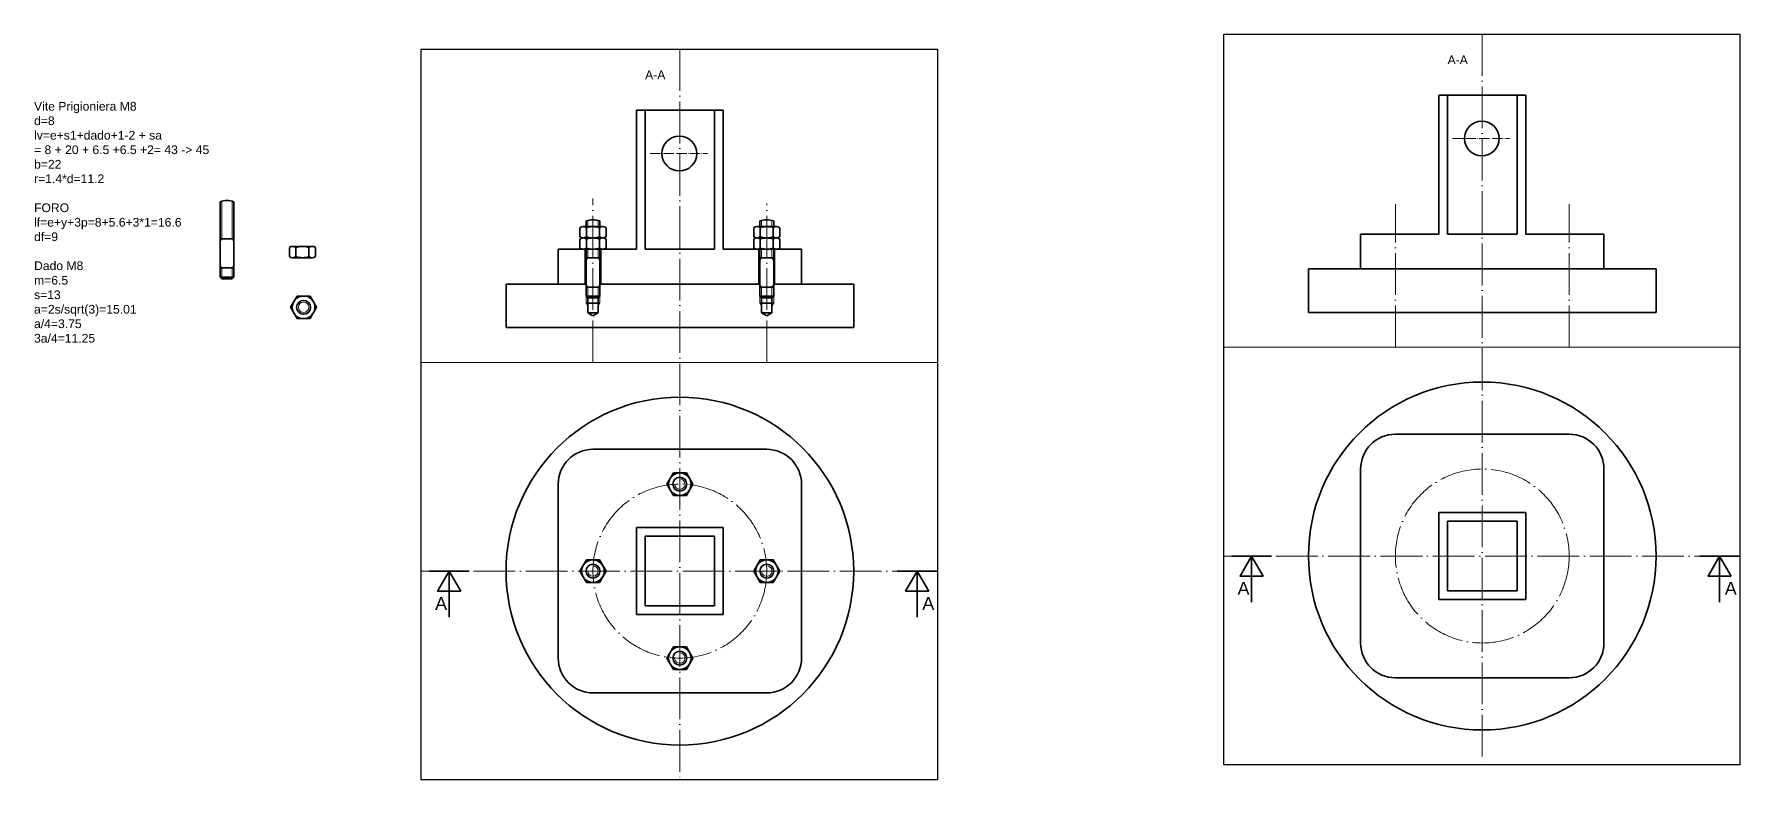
# Model space of a CAD drawing. Header units: millimetres. Extents: x 6 to 1653, y 782 to 5130.
# Drawn here: x 671 to 1653, y 789 to 1218 of the extents above; entities that cross this region are included whole.
import ezdxf

# ---------------------------------------------------------------- set-up
doc = ezdxf.new("R2010")
doc.units = ezdxf.units.MM
doc.linetypes.add('ACAD_ISO04W100', pattern=[30, 24, -3, 0, -3])
for name, color, linetype, lineweight in [('assisimmetira', 90, 'ACAD_ISO04W100', 18), ('grosso', 5, 'Continuous', 35), ('terra', 6, 'Continuous', 18)]:
    doc.layers.add(name, color=color, linetype=linetype, lineweight=lineweight)
doc.layers.add('viti', color=7, linetype='Continuous', lineweight=18, true_color=0x6e42a9)
doc.styles.get("Standard").update_dxf_attribs({"font": 'arial.ttf'})

msp = doc.modelspace()

# ---------------------------------------------------------------- texts
at = {"layer": 'grosso', "attachment_point": 1}
for s, width, gutter_width, heights, insert, char_height in [('A-A', 20.72458, 12.5, [0], (1484.596, 1205.621), 5), ('A-A', 20.72458, 12.5, [0], (1022.908, 1196.954), 5), ('Vite Prigioniera M8^Jd=8^Jlv=e+s1+dado+1-2 + sa^J= 8 + 20 + 6.5 +6.5 +2= 43 -> 45 ^Jb=22^Jr=1.4*d=11.2^J^JFORO^Jlf=e+y+3p=8+5.6+3*1=16.6^Jdf=9^J^JDado M8^Jm=6.5^Js=13^Ja=2s/sqrt(3)=15.01^Ja/4=3.75^J3a/4=11.25', 151.50972, 12.5, [164.021], (671.346, 1178.889), 5), ('A', 5.4738, 18.46, [0], (1363.785, 902.954), 7.384), ('A', 5.4738, 18.46, [0], (1644.107, 902.954), 7.384), ('A', 5.4738, 18.46, [0], (902.097, 894.287), 7.384), ('A', 5.4738, 18.46, [0], (1182.419, 894.288), 7.384)]:
    msp.add_mtext_dynamic_manual_height_columns(s, width=width, gutter_width=gutter_width, heights=heights, dxfattribs=dict(at, insert=insert, char_height=char_height))

# ---------------------------------------------------------------- linework, layer by layer
for p, q in [((1355.796, 797.841), (1355.796, 1217.841)), ((1355.796, 1217.841), (1652.796, 1217.841)), ((1652.796, 1217.841), (1652.796, 797.841)), ((894.108, 789.174), (894.108, 1209.174)), ((894.108, 1209.174), (1191.108, 1209.174)), ((1191.108, 1209.174), (1191.108, 789.174)), ((1652.796, 797.841), (1355.796, 797.841)), ((1191.108, 789.174), (894.108, 789.174))]:
    msp.add_line(p, q)
at = {"layer": 'assisimmetira'}
for p, q in [((1504.596, 1217.841), (1504.596, 797.841)), ((1042.908, 1209.174), (1042.908, 789.174)), ((992.908, 1029.174), (992.908, 1123.344)), ((1092.908, 1029.174), (1092.908, 1120.482)), ((1454.596, 1037.841), (1454.596, 1120.11)), ((1554.596, 1037.841), (1554.596, 1120.11)), ((1554.596, 1037.841), (1554.596, 1120.11)), ((1355.796, 917.841), (1652.796, 917.841)), ((894.108, 909.174), (1191.108, 909.174))]:
    msp.add_line(p, q, dxfattribs=at)
at = {"layer": 'assisimmetira', "ltscale": 0.25}
for p, q in [((1025.808, 1149.174), (1058.743, 1149.174)), ((1487.496, 1157.841), (1520.431, 1157.841))]:
    msp.add_line(p, q, dxfattribs=at)
at = {"layer": 'assisimmetira'}
for centre in [(1504.596, 917.841), (1042.908, 909.174)]:
    msp.add_circle(centre, 50, dxfattribs=at)
at = {"layer": 'grosso'}
for p, q in [((1479.596, 1102.841), (1479.596, 1182.841)), ((1479.596, 1182.841), (1529.596, 1182.841)), ((1484.596, 1102.841), (1484.596, 1182.841)), ((1524.596, 1182.841), (1524.596, 1102.841)), ((1529.596, 1182.841), (1529.596, 1102.841)), ((1017.908, 1094.174), (1017.908, 1174.174)), ((1017.908, 1174.174), (1067.908, 1174.174)), ((1022.908, 1094.174), (1022.908, 1174.174)), ((1062.908, 1174.174), (1062.908, 1094.174)), ((1067.908, 1174.174), (1067.908, 1094.174)), ((778.331, 1078.186), (778.331, 1121.447)), ((786.331, 1121.447), (786.331, 1078.186)), ((988.908, 1107.174), (988.908, 1110.436)), ((996.908, 1110.436), (996.908, 1107.174)), ((1088.908, 1107.174), (1088.908, 1110.436)), ((1096.908, 1110.436), (1096.908, 1107.174)), ((778.331, 1100.186), (786.331, 1100.186)), ((985.403, 1101.372), (985.403, 1106.477)), ((985.403, 1094.872), (985.403, 1099.977)), ((987.278, 1107.174), (998.538, 1107.174)), ((987.278, 1100.674), (998.538, 1100.674)), ((998.538, 1100.674), (987.278, 1100.674)), ((989.153, 1101.32), (989.153, 1106.529)), ((989.153, 1094.82), (989.153, 1100.029)), ((996.663, 1106.529), (996.663, 1101.32)), ((996.663, 1100.029), (996.663, 1094.82)), ((1000.413, 1106.477), (1000.413, 1101.372)), ((1000.413, 1099.977), (1000.413, 1094.872)), ((1085.403, 1101.372), (1085.403, 1106.477)), ((1085.403, 1094.872), (1085.403, 1099.977)), ((1087.278, 1107.174), (1098.538, 1107.174)), ((1087.278, 1100.674), (1098.538, 1100.674)), ((1098.538, 1100.674), (1087.278, 1100.674)), ((1089.153, 1101.32), (1089.153, 1106.529)), ((1089.153, 1094.82), (1089.153, 1100.029)), ((1096.663, 1106.529), (1096.663, 1101.32)), ((1096.663, 1100.029), (1096.663, 1094.82)), ((1100.413, 1106.477), (1100.413, 1101.372)), ((1100.413, 1099.977), (1100.413, 1094.872)), ((1479.596, 1102.841), (1434.596, 1102.841)), ((1434.596, 1102.841), (1434.596, 1082.841)), ((1454.596, 1102.841), (1447.196, 1102.841)), ((1461.996, 1102.841), (1455.75, 1102.841)), ((1524.596, 1102.841), (1484.596, 1102.841)), ((1574.596, 1102.841), (1529.596, 1102.841)), ((1529.596, 1102.841), (1574.596, 1102.841)), ((1547.196, 1102.841), (1553.441, 1102.841)), ((1554.596, 1102.841), (1561.996, 1102.841)), ((1574.596, 1102.841), (1574.596, 1082.841)), ((818.225, 1090.047), (818.225, 1095.152)), ((820.1, 1095.85), (831.36, 1095.85)), ((821.975, 1089.995), (821.975, 1095.204)), ((829.485, 1095.204), (829.485, 1089.995)), ((833.235, 1095.152), (833.235, 1090.047)), ((1017.908, 1094.174), (972.908, 1094.174)), ((972.908, 1094.174), (972.908, 1074.174)), ((992.908, 1094.174), (985.508, 1094.174)), ((998.538, 1094.174), (987.278, 1094.174)), ((988.408, 1074.174), (988.408, 1094.174)), ((988.908, 1067.174), (988.908, 1094.174)), ((1000.308, 1094.174), (994.063, 1094.174)), ((996.908, 1094.174), (996.908, 1067.174)), ((997.408, 1074.174), (997.408, 1094.174)), ((1062.908, 1094.174), (1022.908, 1094.174)), ((1112.908, 1094.174), (1067.908, 1094.174)), ((1067.908, 1094.174), (1112.908, 1094.174)), ((1067.908, 1094.174), (1112.908, 1094.174)), ((1085.508, 1094.174), (1091.753, 1094.174)), ((1085.508, 1094.174), (1091.753, 1094.174)), ((1098.538, 1094.174), (1087.278, 1094.174)), ((1088.408, 1074.174), (1088.408, 1094.174)), ((1088.908, 1067.174), (1088.908, 1094.174)), ((1092.908, 1094.174), (1100.308, 1094.174)), ((1092.908, 1094.174), (1100.308, 1094.174)), ((1096.908, 1094.174), (1096.908, 1067.174)), ((1097.408, 1074.174), (1097.408, 1094.174)), ((1112.908, 1094.174), (1112.908, 1074.174)), ((786.331, 1083.454), (778.331, 1083.454)), ((831.36, 1089.35), (820.1, 1089.35)), ((988.908, 1089.174), (996.908, 1089.174)), ((1088.908, 1089.174), (1096.908, 1089.174)), ((1404.596, 1082.841), (1604.596, 1082.841)), ((1404.596, 1082.841), (1404.596, 1057.841)), ((1604.596, 1082.841), (1604.596, 1057.841)), ((779.331, 1077.186), (778.331, 1078.186)), ((778.331, 1078.186), (786.331, 1078.186)), ((785.331, 1077.186), (779.331, 1077.186)), ((785.331, 1077.186), (786.331, 1078.186)), ((942.908, 1074.174), (988.908, 1074.174)), ((942.908, 1074.174), (942.908, 1049.174)), ((988.908, 1074.174), (942.908, 1074.174)), ((996.908, 1072.442), (988.908, 1072.442)), ((996.908, 1074.174), (1088.908, 1074.174)), ((1088.908, 1074.174), (996.908, 1074.174)), ((1096.908, 1072.442), (1088.908, 1072.442)), ((1142.908, 1074.174), (1096.908, 1074.174)), ((1096.908, 1074.174), (1142.908, 1074.174)), ((1142.908, 1074.174), (1142.908, 1049.174)), ((989.908, 1066.174), (988.908, 1067.174)), ((988.908, 1067.174), (996.908, 1067.174)), ((988.908, 1063.174), (996.908, 1063.174)), ((989.908, 1057.574), (989.908, 1066.174)), ((995.908, 1066.174), (989.908, 1066.174)), ((995.908, 1066.174), (996.908, 1067.174)), ((995.908, 1057.574), (995.908, 1066.174)), ((1089.908, 1066.174), (1088.908, 1067.174)), ((1088.908, 1067.174), (1096.908, 1067.174)), ((1096.908, 1063.174), (1088.908, 1063.174)), ((1089.908, 1057.574), (1089.908, 1066.174)), ((1095.908, 1066.174), (1089.908, 1066.174)), ((1095.908, 1066.174), (1096.908, 1067.174)), ((1095.908, 1057.574), (1095.908, 1066.174)), ((989.908, 1057.574), (995.908, 1057.574)), ((992.908, 1055.842), (989.908, 1057.574)), ((992.908, 1055.842), (995.908, 1057.574)), ((1095.908, 1057.574), (1089.908, 1057.574)), ((1092.908, 1055.842), (1089.908, 1057.574)), ((1092.908, 1055.842), (1095.908, 1057.574)), ((1479.596, 1057.841), (1404.596, 1057.841)), ((1604.596, 1057.841), (1479.596, 1057.841)), ((1017.908, 1049.174), (942.908, 1049.174)), ((1142.908, 1049.174), (1017.908, 1049.174)), ((1554.596, 987.841), (1454.596, 987.841)), ((1092.908, 979.174), (992.908, 979.174)), ((1434.596, 967.841), (1434.596, 867.841)), ((1574.596, 867.841), (1574.596, 967.841)), ((972.908, 959.174), (972.908, 859.174)), ((1112.908, 859.174), (1112.908, 959.174)), ((1479.596, 942.841), (1529.596, 942.841)), ((1479.596, 892.841), (1479.596, 942.841)), ((1529.596, 942.841), (1529.596, 892.841)), ((1017.908, 934.174), (1067.908, 934.174)), ((1017.908, 884.174), (1017.908, 934.174)), ((1067.908, 934.174), (1067.908, 884.174)), ((1484.596, 937.841), (1484.596, 897.841)), ((1524.596, 937.841), (1484.596, 937.841)), ((1524.596, 897.841), (1524.596, 937.841)), ((1022.908, 929.174), (1022.908, 889.174)), ((1062.908, 929.174), (1022.908, 929.174)), ((1062.908, 889.174), (1062.908, 929.174)), ((1360.447, 917.841), (1383.293, 917.841)), ((1371.87, 917.841), (1371.87, 891.273)), ((1629.713, 917.842), (1652.559, 917.842)), ((1641.136, 917.842), (1641.136, 891.274)), ((898.759, 909.175), (921.606, 909.175)), ((910.182, 909.175), (910.182, 882.607)), ((1168.025, 909.175), (1190.872, 909.175)), ((1179.448, 909.175), (1179.448, 882.607)), ((1484.596, 897.841), (1524.596, 897.841)), ((1067.908, 884.174), (1017.908, 884.174)), ((1022.908, 889.174), (1062.908, 889.174)), ((1529.596, 892.841), (1479.596, 892.841)), ((1454.596, 847.841), (1554.596, 847.841)), ((992.908, 839.174), (1092.908, 839.174))]:
    msp.add_line(p, q, dxfattribs=at)
for points in [[(822.679, 1067.315), (818.927, 1060.815), (822.679, 1054.315), (830.185, 1054.315), (833.938, 1060.815), (830.185, 1067.315)], [(1039.155, 965.674), (1035.402, 959.174), (1039.155, 952.674), (1046.661, 952.674), (1050.413, 959.174), (1046.661, 965.674)], [(989.155, 915.674), (985.402, 909.174), (989.155, 902.674), (996.661, 902.674), (1000.413, 909.174), (996.661, 915.674)], [(1089.155, 915.674), (1085.402, 909.174), (1089.155, 902.674), (1096.661, 902.674), (1100.413, 909.174), (1096.661, 915.674)], [(1378.502, 906.353), (1371.87, 917.84), (1365.238, 906.353)], [(1647.768, 906.354), (1641.136, 917.841), (1634.504, 906.354)], [(916.814, 897.687), (910.182, 909.174), (903.55, 897.687)], [(1186.08, 897.688), (1179.448, 909.174), (1172.816, 897.688)], [(1039.155, 865.674), (1035.402, 859.174), (1039.155, 852.674), (1046.661, 852.674), (1050.413, 859.174), (1046.661, 865.674)]]:
    msp.add_lwpolyline(points, close=True, dxfattribs=at)
for centre, radius in [((1042.608, 1149.174), 10), ((1504.296, 1157.841), 10), ((826.432, 1060.815), 6.5), ((826.432, 1060.815), 4), ((1504.596, 917.841), 100), ((1042.908, 909.174), 100), ((1042.908, 959.174), 6.5), ((1042.908, 959.174), 4), ((992.908, 909.174), 6.5), ((992.908, 909.174), 4), ((1092.908, 909.174), 6.5), ((1092.908, 909.174), 4), ((1042.908, 859.174), 6.5), ((1042.908, 859.174), 4)]:
    msp.add_circle(centre, radius, dxfattribs=at)
for centre, radius, start, end in [((782.331, 1110.986), 11.2, 69.075168, 110.924832), ((992.908, 1099.974), 11.2, 69.075168, 110.924832), ((1092.908, 1099.974), 11.2, 69.075168, 110.924832), ((782.331, 1110.986), 11.2, 254.463206, 254.641114), ((782.331, 1110.986), 11.2, 285.358886, 285.536794), ((987.278, 1104.305), 2.869, 49.194919, 130.805081), ((987.278, 1103.544), 2.869, 229.194919, 310.805081), ((987.278, 1097.805), 2.869, 49.194919, 130.805081), ((992.908, 1095.924), 11.25, 70.266925, 109.733075), ((992.908, 1111.924), 11.25, 250.266925, 289.733075), ((992.908, 1089.424), 11.25, 70.266925, 109.733075), ((998.538, 1104.305), 2.869, 49.194919, 130.805081), ((998.538, 1103.544), 2.869, 229.194919, 310.805081), ((998.538, 1097.805), 2.869, 49.194919, 130.805081), ((1087.278, 1104.305), 2.869, 49.194919, 130.805081), ((1087.278, 1103.544), 2.869, 229.194919, 310.805081), ((1087.278, 1097.805), 2.869, 49.194919, 130.805081), ((1092.908, 1095.924), 11.25, 70.266925, 109.733075), ((1092.908, 1111.924), 11.25, 250.266925, 289.733075), ((1092.908, 1089.424), 11.25, 70.266925, 109.733075), ((1098.538, 1104.305), 2.869, 49.194919, 130.805081), ((1098.538, 1103.544), 2.869, 229.194919, 310.805081), ((1098.538, 1097.805), 2.869, 49.194919, 130.805081), ((820.1, 1092.98), 2.869, 49.194919, 130.805081), ((820.1, 1092.219), 2.869, 229.194919, 310.805081), ((825.73, 1084.6), 11.25, 70.266925, 109.733075), ((825.73, 1100.6), 11.25, 250.266925, 289.733075), ((831.36, 1092.98), 2.869, 49.194919, 130.805081), ((831.36, 1092.219), 2.869, 229.194919, 310.805081), ((987.278, 1097.044), 2.869, 229.194919, 310.805081), ((992.908, 1105.424), 11.25, 250.266925, 289.733075), ((998.538, 1097.044), 2.869, 229.194919, 310.805081), ((1087.278, 1097.044), 2.869, 229.194919, 310.805081), ((1092.908, 1105.424), 11.25, 250.266925, 289.733075), ((1098.538, 1097.044), 2.869, 229.194919, 310.805081), ((992.908, 1099.974), 11.2, 254.463206, 254.641114), ((992.908, 1099.974), 11.2, 285.358886, 285.536794), ((1092.908, 1099.974), 11.2, 254.463206, 254.641114), ((1092.908, 1099.974), 11.2, 285.358886, 285.536794), ((1454.596, 967.841), 20, 90, 180), ((1554.596, 967.841), 20, 0, 90), ((992.908, 959.174), 20, 90, 180), ((1092.908, 959.174), 20, 0, 90), ((1454.596, 867.841), 20, 180, 270), ((1554.596, 867.841), 20, 270, 0), ((992.908, 859.174), 20, 180, 270), ((1092.908, 859.174), 20, 270, 0)]:
    msp.add_arc(centre, radius, start, end, dxfattribs=at)
at = {"layer": 'terra'}
for p, q in [((1355.796, 1037.841), (1652.796, 1037.841)), ((894.108, 1029.174), (1191.108, 1029.174))]:
    msp.add_line(p, q, dxfattribs=at)
at = {"layer": 'viti'}
for p, q in [((779.331, 1100.186), (779.331, 1121.776)), ((785.331, 1121.776), (785.331, 1100.186)), ((989.91, 1107.174), (989.91, 1110.766)), ((995.908, 1110.765), (995.902, 1107.174)), ((1089.908, 1107.174), (1089.908, 1110.765)), ((1095.908, 1110.765), (1095.908, 1107.174)), ((779.331, 1100.186), (778.331, 1098.454)), ((785.331, 1100.186), (786.331, 1098.454)), ((989.908, 1089.174), (989.908, 1094.174)), ((995.882, 1094.174), (995.874, 1089.174)), ((1089.908, 1089.174), (1089.908, 1094.174)), ((1095.908, 1094.174), (1095.908, 1089.174)), ((778.331, 1085.186), (779.331, 1083.454)), ((779.331, 1077.186), (779.331, 1083.454)), ((786.331, 1085.186), (785.331, 1083.454)), ((785.331, 1083.454), (785.331, 1077.186)), ((989.908, 1089.174), (988.908, 1087.442)), ((995.908, 1089.174), (996.908, 1087.442)), ((1089.908, 1089.174), (1088.908, 1087.442)), ((1095.908, 1089.174), (1096.908, 1087.442)), ((988.908, 1063.174), (988.908, 1074.174)), ((988.908, 1074.174), (989.908, 1072.442)), ((989.908, 1066.174), (989.908, 1072.442)), ((996.908, 1074.174), (995.908, 1072.442)), ((995.908, 1072.442), (995.908, 1066.174)), ((996.908, 1063.174), (996.908, 1074.174)), ((1088.908, 1063.174), (1088.908, 1074.174)), ((1088.908, 1074.174), (1089.908, 1072.442)), ((1089.908, 1066.174), (1089.908, 1072.442)), ((1096.908, 1074.174), (1095.908, 1072.442)), ((1095.908, 1072.442), (1095.908, 1066.174)), ((1096.908, 1063.174), (1096.908, 1074.174)), ((988.908, 1063.174), (989.908, 1061.442)), ((996.908, 1063.174), (995.908, 1061.442)), ((1088.908, 1063.174), (1089.908, 1061.442)), ((1096.908, 1063.174), (1095.908, 1061.442))]:
    msp.add_line(p, q, dxfattribs=at)
msp.add_circle((826.432, 1060.815), 3, dxfattribs=at)
for centre, start, end in [((1042.908, 959.174), 181.719131, 90), ((992.908, 909.174), 180, 88.280869), ((1092.908, 909.174), 180, 91.719131), ((1042.908, 859.174), 178.280869, 90)]:
    msp.add_arc(centre, 3, start, end, dxfattribs=at)

msp.set_redraw_order([(e.dxf.handle, doc.entitydb.next_handle()) for e in msp.query("TEXT MTEXT ATTDEF DIMENSION ARC_DIMENSION")])  # texts and dimensions are drawn at this point

doc.saveas('drawing.dxf')
